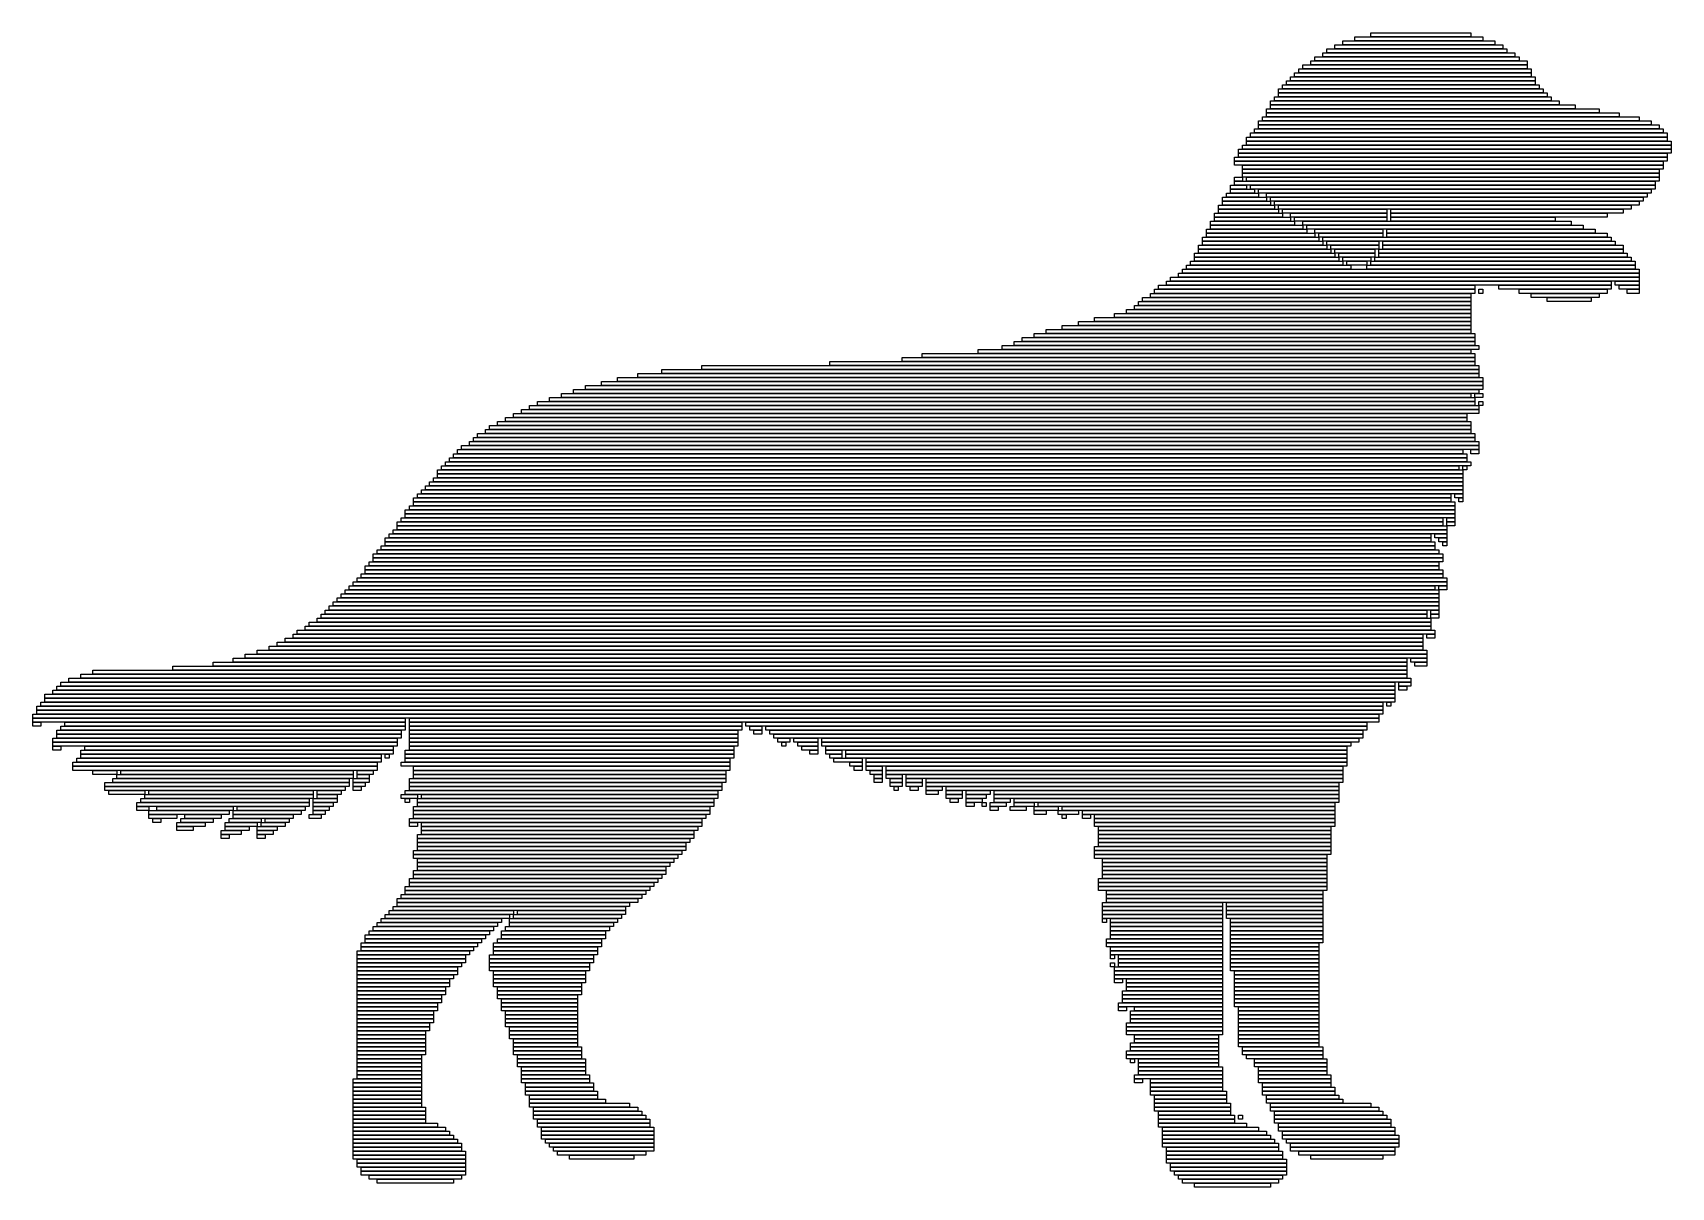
# Model space of a CAD drawing. Extents: x 307 to 716, y 368 to 656.
import ezdxf

# ---------------------------------------------------------------- set-up
doc = ezdxf.new("R2010")
doc.units = 0

msp = doc.modelspace()

# ---------------------------------------------------------------- linework, layer by layer
for p, q in [((637, 655), (669, 655)), ((637, 654), (637, 655)), ((641, 656), (666, 656)), ((641, 655), (641, 656)), ((666, 655), (641, 655)), ((666, 656), (666, 655)), ((669, 655), (669, 654)), ((629, 651), (677, 651)), ((629, 650), (629, 651)), ((630, 652), (675, 652)), ((630, 651), (630, 652)), ((675, 651), (630, 651)), ((632, 653), (674, 653)), ((632, 652), (632, 653)), ((674, 652), (632, 652)), ((634, 654), (672, 654)), ((634, 653), (634, 654)), ((672, 653), (634, 653)), ((669, 654), (637, 654)), ((672, 654), (672, 653)), ((674, 653), (674, 652)), ((675, 652), (675, 651)), ((677, 651), (677, 650)), ((623, 647), (681, 647)), ((623, 646), (623, 647)), ((624, 648), (680, 648)), ((624, 647), (624, 648)), ((680, 647), (624, 647)), ((626, 649), (680, 649)), ((626, 648), (626, 649)), ((680, 648), (626, 648)), ((627, 650), (678, 650)), ((627, 649), (627, 650)), ((678, 649), (627, 649)), ((677, 650), (629, 650)), ((678, 650), (678, 649)), ((680, 649), (680, 648)), ((680, 648), (680, 647)), ((681, 647), (681, 646)), ((619, 643), (683, 643)), ((619, 642), (619, 643)), ((620, 644), (682, 644)), ((620, 643), (620, 644)), ((682, 643), (620, 643)), ((621, 645), (682, 645)), ((621, 644), (621, 645)), ((682, 644), (621, 644)), ((622, 646), (681, 646)), ((622, 645), (622, 646)), ((681, 645), (622, 645)), ((681, 646), (623, 646)), ((681, 646), (681, 645)), ((682, 645), (682, 644)), ((682, 644), (682, 643)), ((683, 643), (683, 642)), ((616, 639), (688, 639)), ((616, 638), (616, 639)), ((617, 640), (686, 640)), ((617, 639), (617, 640)), ((686, 639), (617, 639)), ((618, 642), (684, 642)), ((618, 641), (618, 642)), ((684, 641), (618, 641)), ((618, 641), (685, 641)), ((618, 640), (618, 641)), ((685, 640), (618, 640)), ((683, 642), (619, 642)), ((684, 642), (684, 641)), ((685, 641), (685, 640)), ((686, 640), (686, 639)), ((688, 639), (688, 638)), ((613, 634), (711, 634)), ((613, 633), (613, 634)), ((614, 635), (708, 635)), ((614, 634), (614, 635)), ((708, 634), (614, 634)), ((615, 637), (698, 637)), ((615, 636), (615, 637)), ((698, 636), (615, 636)), ((615, 636), (703, 636)), ((615, 635), (615, 636)), ((703, 635), (615, 635)), ((688, 638), (616, 638)), ((616, 638), (692, 638)), ((616, 637), (616, 638)), ((692, 637), (616, 637)), ((692, 638), (692, 637)), ((698, 637), (698, 636)), ((703, 636), (703, 635)), ((708, 635), (708, 634)), ((711, 634), (711, 633)), ((610, 630), (715, 630)), ((610, 629), (610, 630)), ((611, 631), (715, 631)), ((611, 630), (611, 631)), ((715, 630), (611, 630)), ((612, 632), (714, 632)), ((612, 631), (612, 632)), ((714, 631), (612, 631)), ((711, 633), (613, 633)), ((613, 633), (713, 633)), ((613, 632), (613, 633)), ((713, 632), (613, 632)), ((713, 633), (713, 632)), ((714, 632), (714, 631)), ((715, 631), (715, 630)), ((715, 630), (715, 629)), ((608, 627), (716, 627)), ((608, 626), (608, 627)), ((716, 626), (608, 626)), ((608, 626), (715, 626)), ((608, 625), (608, 626)), ((609, 628), (716, 628)), ((609, 627), (609, 628)), ((716, 627), (609, 627)), ((715, 629), (610, 629)), ((610, 629), (716, 629)), ((610, 628), (610, 629)), ((716, 628), (610, 628)), ((715, 626), (715, 625)), ((716, 629), (716, 628)), ((716, 628), (716, 627)), ((716, 627), (716, 626)), ((607, 625), (715, 625)), ((607, 624), (607, 625)), ((715, 624), (607, 624)), ((607, 624), (714, 624)), ((607, 623), (607, 624)), ((714, 623), (607, 623)), ((715, 625), (608, 625)), ((609, 623), (714, 623)), ((609, 622), (609, 623)), ((714, 622), (609, 622)), ((609, 622), (713, 622)), ((609, 621), (609, 622)), ((713, 622), (713, 621)), ((714, 624), (714, 623)), ((714, 623), (714, 622)), ((715, 625), (715, 624)), ((606, 618), (610, 618)), ((606, 617), (606, 618)), ((607, 620), (609, 620)), ((607, 619), (607, 620)), ((609, 619), (607, 619)), ((607, 619), (712, 619)), ((607, 618), (607, 619)), ((712, 618), (607, 618)), ((713, 621), (609, 621)), ((609, 621), (713, 621)), ((609, 620), (609, 621)), ((713, 620), (609, 620)), ((609, 620), (609, 619)), ((610, 620), (713, 620)), ((610, 619), (610, 620)), ((713, 619), (610, 619)), ((610, 618), (610, 617)), ((611, 618), (712, 618)), ((611, 617), (611, 618)), ((712, 619), (712, 618)), ((712, 618), (712, 617)), ((713, 621), (713, 620)), ((713, 620), (713, 619)), ((604, 615), (615, 615)), ((604, 614), (604, 615)), ((615, 614), (604, 614)), ((604, 614), (616, 614)), ((604, 613), (604, 614)), ((605, 616), (613, 616)), ((605, 615), (605, 616)), ((613, 615), (605, 615)), ((610, 617), (606, 617)), ((606, 617), (612, 617)), ((606, 616), (606, 617)), ((612, 616), (606, 616)), ((712, 617), (611, 617)), ((612, 617), (612, 616)), ((613, 617), (711, 617)), ((613, 616), (613, 617)), ((711, 616), (613, 616)), ((613, 616), (613, 615)), ((615, 616), (710, 616)), ((615, 615), (615, 616)), ((710, 615), (615, 615)), ((615, 615), (615, 614)), ((616, 615), (709, 615)), ((616, 614), (616, 615)), ((709, 614), (616, 614)), ((616, 614), (616, 613)), ((617, 614), (708, 614)), ((617, 613), (617, 614)), ((708, 614), (708, 613)), ((709, 615), (709, 614)), ((710, 616), (710, 615)), ((711, 617), (711, 616)), ((602, 611), (619, 611)), ((602, 610), (602, 611)), ((619, 610), (602, 610)), ((602, 610), (621, 610)), ((602, 609), (602, 610)), ((603, 613), (617, 613)), ((603, 612), (603, 613)), ((617, 612), (603, 612)), ((603, 612), (618, 612)), ((603, 611), (603, 612)), ((618, 611), (603, 611)), ((616, 613), (604, 613)), ((708, 613), (617, 613)), ((617, 613), (617, 612)), ((618, 613), (706, 613)), ((618, 612), (618, 613)), ((706, 612), (618, 612)), ((618, 612), (618, 611)), ((619, 612), (645, 612)), ((619, 611), (619, 612)), ((645, 611), (619, 611)), ((619, 611), (619, 610)), ((621, 611), (645, 611)), ((621, 610), (621, 611)), ((645, 610), (621, 610)), ((621, 610), (621, 609)), ((622, 610), (645, 610)), ((622, 609), (622, 610)), ((645, 612), (645, 611)), ((645, 611), (645, 610)), ((645, 610), (645, 609)), ((646, 612), (704, 612)), ((646, 611), (646, 612)), ((704, 611), (646, 611)), ((646, 611), (700, 611)), ((646, 610), (646, 611)), ((700, 610), (646, 610)), ((646, 610), (687, 610)), ((646, 609), (646, 610)), ((687, 610), (687, 609)), ((700, 611), (700, 610)), ((704, 612), (704, 611)), ((706, 613), (706, 612)), ((600, 607), (625, 607)), ((600, 606), (600, 607)), ((625, 606), (600, 606)), ((600, 606), (627, 606)), ((600, 605), (600, 606)), ((601, 609), (622, 609)), ((601, 608), (601, 609)), ((622, 608), (601, 608)), ((601, 608), (624, 608)), ((601, 607), (601, 608)), ((624, 607), (601, 607)), ((621, 609), (602, 609)), ((645, 609), (622, 609)), ((622, 609), (622, 608)), ((624, 609), (691, 609)), ((624, 608), (624, 609)), ((691, 608), (624, 608)), ((624, 608), (624, 607)), ((625, 608), (694, 608)), ((625, 607), (625, 608)), ((694, 607), (625, 607)), ((625, 607), (625, 606)), ((627, 607), (644, 607)), ((627, 606), (627, 607)), ((644, 606), (627, 606)), ((627, 606), (627, 605)), ((628, 606), (644, 606)), ((628, 605), (628, 606)), ((644, 607), (644, 606)), ((644, 606), (644, 605)), ((645, 607), (697, 607)), ((645, 606), (645, 607)), ((697, 606), (645, 606)), ((645, 606), (700, 606)), ((645, 605), (645, 606)), ((687, 609), (646, 609)), ((691, 609), (691, 608)), ((694, 608), (694, 607)), ((697, 607), (697, 606)), ((700, 606), (700, 605)), ((598, 603), (630, 603)), ((598, 602), (598, 603)), ((630, 602), (598, 602)), ((598, 602), (631, 602)), ((598, 601), (598, 602)), ((599, 605), (628, 605)), ((599, 604), (599, 605)), ((628, 604), (599, 604)), ((599, 604), (629, 604)), ((599, 603), (599, 604)), ((629, 603), (599, 603)), ((627, 605), (600, 605)), ((644, 605), (628, 605)), ((628, 605), (628, 604)), ((629, 605), (701, 605)), ((629, 604), (629, 605)), ((701, 604), (629, 604)), ((629, 604), (629, 603)), ((630, 604), (643, 604)), ((630, 603), (630, 604)), ((643, 603), (630, 603)), ((630, 603), (630, 602)), ((631, 603), (643, 603)), ((631, 602), (631, 603)), ((643, 602), (631, 602)), ((631, 602), (631, 601)), ((632, 602), (642, 602)), ((632, 601), (632, 602)), ((642, 602), (642, 601)), ((643, 604), (643, 603)), ((643, 603), (643, 602)), ((643, 602), (704, 602)), ((643, 601), (643, 602)), ((644, 604), (702, 604)), ((644, 603), (644, 604)), ((702, 603), (644, 603)), ((644, 603), (704, 603)), ((644, 602), (644, 603)), ((704, 602), (644, 602)), ((700, 605), (645, 605)), ((701, 605), (701, 604)), ((702, 604), (702, 603)), ((704, 603), (704, 602)), ((704, 602), (704, 601)), ((595, 598), (636, 598)), ((595, 597), (595, 598)), ((596, 599), (634, 599)), ((596, 598), (596, 599)), ((634, 598), (596, 598)), ((597, 601), (632, 601)), ((597, 600), (597, 601)), ((632, 600), (597, 600)), ((597, 600), (633, 600)), ((597, 599), (597, 600)), ((633, 599), (597, 599)), ((631, 601), (598, 601)), ((642, 601), (632, 601)), ((632, 601), (632, 600)), ((633, 601), (642, 601)), ((633, 600), (633, 601)), ((642, 600), (633, 600)), ((633, 600), (633, 599)), ((634, 600), (641, 600)), ((634, 599), (634, 600)), ((641, 599), (634, 599)), ((634, 599), (634, 598)), ((635, 599), (640, 599)), ((635, 598), (635, 599)), ((640, 598), (635, 598)), ((636, 598), (636, 597)), ((640, 599), (640, 598)), ((640, 598), (707, 598)), ((640, 597), (640, 598)), ((641, 600), (641, 599)), ((641, 599), (707, 599)), ((641, 598), (641, 599)), ((707, 598), (641, 598)), ((642, 601), (642, 600)), ((642, 600), (706, 600)), ((642, 599), (642, 600)), ((706, 599), (642, 599)), ((704, 601), (643, 601)), ((643, 601), (705, 601)), ((643, 600), (643, 601)), ((705, 600), (643, 600)), ((705, 601), (705, 600)), ((706, 600), (706, 599)), ((707, 599), (707, 598)), ((707, 598), (707, 597)), ((590, 594), (701, 594)), ((590, 593), (590, 594)), ((591, 595), (708, 595)), ((591, 594), (591, 595)), ((708, 594), (591, 594)), ((593, 596), (708, 596)), ((593, 595), (593, 596)), ((708, 595), (593, 595)), ((594, 597), (708, 597)), ((594, 596), (594, 597)), ((708, 596), (594, 596)), ((636, 597), (595, 597)), ((707, 597), (640, 597)), ((701, 594), (701, 593)), ((702, 594), (708, 594)), ((702, 593), (702, 594)), ((708, 597), (708, 596)), ((708, 596), (708, 595)), ((708, 595), (708, 594)), ((708, 594), (708, 593)), ((583, 589), (666, 589)), ((583, 588), (583, 589)), ((584, 590), (666, 590)), ((584, 589), (584, 590)), ((666, 589), (584, 589)), ((586, 591), (666, 591)), ((586, 590), (586, 591)), ((666, 590), (586, 590)), ((587, 592), (667, 592)), ((587, 591), (587, 592)), ((667, 591), (587, 591)), ((588, 593), (667, 593)), ((588, 592), (588, 593)), ((667, 592), (588, 592)), ((701, 593), (590, 593)), ((666, 591), (666, 590)), ((666, 590), (666, 589)), ((666, 589), (666, 588)), ((667, 593), (667, 592)), ((667, 592), (667, 591)), ((668, 592), (669, 592)), ((668, 591), (668, 592)), ((669, 591), (668, 591)), ((669, 592), (669, 591)), ((673, 593), (701, 593)), ((673, 592), (673, 593)), ((701, 592), (673, 592)), ((678, 592), (700, 592)), ((678, 591), (678, 592)), ((700, 591), (678, 591)), ((681, 591), (698, 591)), ((681, 590), (681, 591)), ((698, 590), (681, 590)), ((685, 590), (696, 590)), ((685, 589), (685, 590)), ((696, 589), (685, 589)), ((696, 590), (696, 589)), ((698, 591), (698, 590)), ((700, 592), (700, 591)), ((701, 593), (701, 592)), ((708, 593), (702, 593)), ((703, 593), (708, 593)), ((703, 592), (703, 593)), ((708, 592), (703, 592)), ((705, 592), (708, 592)), ((705, 591), (705, 592)), ((708, 591), (705, 591)), ((708, 593), (708, 592)), ((708, 592), (708, 591)), ((572, 585), (666, 585)), ((572, 584), (572, 585)), ((577, 586), (666, 586)), ((577, 585), (577, 586)), ((666, 585), (577, 585)), ((580, 587), (666, 587)), ((580, 586), (580, 587)), ((666, 586), (580, 586)), ((582, 588), (666, 588)), ((582, 587), (582, 588)), ((666, 587), (582, 587)), ((666, 588), (583, 588)), ((666, 588), (666, 587)), ((666, 587), (666, 586)), ((666, 586), (666, 585)), ((666, 585), (666, 584)), ((557, 581), (667, 581)), ((557, 580), (557, 581)), ((560, 582), (666, 582)), ((560, 581), (560, 582)), ((666, 581), (560, 581)), ((564, 583), (666, 583)), ((564, 582), (564, 583)), ((666, 582), (564, 582)), ((568, 584), (666, 584)), ((568, 583), (568, 584)), ((666, 583), (568, 583)), ((666, 584), (572, 584)), ((666, 584), (666, 583)), ((666, 583), (666, 582)), ((666, 582), (666, 581)), ((667, 581), (667, 580)), ((543, 577), (666, 577)), ((543, 576), (543, 577)), ((549, 578), (668, 578)), ((549, 577), (549, 578)), ((668, 577), (549, 577)), ((552, 579), (667, 579)), ((552, 578), (552, 579)), ((667, 578), (552, 578)), ((554, 580), (667, 580)), ((554, 579), (554, 580)), ((667, 579), (554, 579)), ((667, 580), (557, 580)), ((666, 577), (666, 576)), ((667, 580), (667, 579)), ((667, 579), (667, 578)), ((668, 578), (668, 577)), ((474, 573), (668, 573)), ((474, 572), (474, 573)), ((506, 574), (667, 574)), ((506, 573), (506, 574)), ((667, 573), (506, 573)), ((524, 575), (667, 575)), ((524, 574), (524, 575)), ((667, 574), (524, 574)), ((529, 576), (667, 576)), ((529, 575), (529, 576)), ((667, 575), (529, 575)), ((666, 576), (543, 576)), ((667, 576), (667, 575)), ((667, 575), (667, 574)), ((667, 574), (667, 573)), ((668, 573), (668, 572)), ((449, 569), (669, 569)), ((449, 568), (449, 569)), ((453, 570), (669, 570)), ((453, 569), (453, 570)), ((669, 569), (453, 569)), ((458, 571), (668, 571)), ((458, 570), (458, 571)), ((668, 570), (458, 570)), ((464, 572), (668, 572)), ((464, 571), (464, 572)), ((668, 571), (464, 571)), ((668, 572), (474, 572)), ((668, 572), (668, 571)), ((668, 571), (668, 570)), ((669, 570), (669, 569)), ((669, 569), (669, 568)), ((436, 565), (667, 565)), ((436, 564), (436, 565)), ((439, 566), (666, 566)), ((439, 565), (439, 566)), ((666, 565), (439, 565)), ((442, 567), (668, 567)), ((442, 566), (442, 567)), ((668, 566), (442, 566)), ((445, 568), (669, 568)), ((445, 567), (445, 568)), ((669, 567), (445, 567)), ((669, 568), (449, 568)), ((666, 566), (666, 565)), ((667, 566), (669, 566)), ((667, 565), (667, 566)), ((669, 565), (667, 565)), ((667, 565), (667, 564)), ((668, 567), (668, 566)), ((669, 568), (669, 567)), ((669, 566), (669, 565)), ((427, 561), (665, 561)), ((427, 560), (427, 561)), ((429, 562), (668, 562)), ((429, 561), (429, 562)), ((668, 561), (429, 561)), ((431, 563), (668, 563)), ((431, 562), (431, 563)), ((668, 562), (431, 562)), ((433, 564), (667, 564)), ((433, 563), (433, 564)), ((667, 563), (433, 563)), ((667, 564), (436, 564)), ((665, 561), (665, 560)), ((667, 564), (667, 563)), ((668, 564), (669, 564)), ((668, 563), (668, 564)), ((669, 563), (668, 563)), ((668, 563), (668, 562)), ((668, 562), (668, 561)), ((669, 564), (669, 563)), ((420, 557), (666, 557)), ((420, 556), (420, 557)), ((421, 558), (666, 558)), ((421, 557), (421, 558)), ((666, 557), (421, 557)), ((423, 559), (666, 559)), ((423, 558), (423, 559)), ((666, 558), (423, 558)), ((425, 560), (665, 560)), ((425, 559), (425, 560)), ((665, 559), (425, 559)), ((665, 560), (427, 560)), ((665, 560), (665, 559)), ((666, 559), (666, 558)), ((666, 558), (666, 557)), ((666, 557), (666, 556)), ((414, 553), (668, 553)), ((414, 552), (414, 553)), ((416, 554), (668, 554)), ((416, 553), (416, 554)), ((668, 553), (416, 553)), ((417, 555), (667, 555)), ((417, 554), (417, 555)), ((667, 554), (417, 554)), ((418, 556), (667, 556)), ((418, 555), (418, 556)), ((667, 555), (418, 555)), ((666, 556), (420, 556)), ((667, 556), (667, 555)), ((667, 555), (667, 554)), ((668, 554), (668, 553)), ((668, 553), (668, 552)), ((410, 549), (666, 549)), ((410, 548), (410, 549)), ((411, 550), (665, 550)), ((411, 549), (411, 550)), ((665, 549), (411, 549)), ((412, 551), (665, 551)), ((412, 550), (412, 551)), ((665, 550), (412, 550)), ((413, 552), (664, 552)), ((413, 551), (413, 552)), ((664, 551), (413, 551)), ((668, 552), (414, 552)), ((664, 552), (664, 551)), ((665, 551), (665, 550)), ((665, 550), (665, 549)), ((666, 552), (668, 552)), ((666, 551), (666, 552)), ((668, 551), (666, 551)), ((666, 549), (666, 548)), ((668, 552), (668, 551)), ((406, 544), (664, 544)), ((406, 543), (406, 544)), ((407, 545), (664, 545)), ((407, 544), (407, 545)), ((664, 544), (407, 544)), ((408, 547), (664, 547)), ((408, 546), (408, 547)), ((664, 546), (408, 546)), ((408, 546), (664, 546)), ((408, 545), (408, 546)), ((664, 545), (408, 545)), ((409, 548), (663, 548)), ((409, 547), (409, 548)), ((663, 547), (409, 547)), ((666, 548), (410, 548)), ((663, 548), (663, 547)), ((664, 548), (665, 548)), ((664, 547), (664, 548)), ((665, 547), (664, 547)), ((664, 547), (664, 546)), ((664, 546), (664, 545)), ((664, 545), (664, 544)), ((664, 544), (664, 543)), ((665, 548), (665, 547)), ((402, 540), (661, 540)), ((402, 539), (402, 540)), ((403, 541), (661, 541)), ((403, 540), (403, 541)), ((661, 540), (403, 540)), ((404, 542), (664, 542)), ((404, 541), (404, 542)), ((664, 541), (404, 541)), ((405, 543), (664, 543)), ((405, 542), (405, 543)), ((664, 542), (405, 542)), ((664, 543), (406, 543)), ((661, 541), (661, 540)), ((661, 540), (661, 539)), ((662, 541), (664, 541)), ((662, 540), (662, 541)), ((664, 540), (662, 540)), ((663, 540), (664, 540)), ((663, 539), (663, 540)), ((664, 543), (664, 542)), ((664, 542), (664, 541)), ((664, 541), (664, 540)), ((664, 540), (664, 539)), ((400, 537), (662, 537)), ((400, 536), (400, 537)), ((662, 536), (400, 536)), ((400, 536), (662, 536)), ((400, 535), (400, 536)), ((401, 538), (662, 538)), ((401, 537), (401, 538)), ((662, 537), (401, 537)), ((661, 539), (402, 539)), ((402, 539), (662, 539)), ((402, 538), (402, 539)), ((662, 538), (402, 538)), ((662, 539), (662, 538)), ((662, 538), (662, 537)), ((662, 537), (662, 536)), ((662, 536), (662, 535)), ((664, 539), (663, 539)), ((397, 532), (660, 532)), ((397, 531), (397, 532)), ((398, 534), (659, 534)), ((398, 533), (398, 534)), ((659, 533), (398, 533)), ((398, 533), (660, 533)), ((398, 532), (398, 533)), ((660, 532), (398, 532)), ((399, 535), (659, 535)), ((399, 534), (399, 535)), ((659, 534), (399, 534)), ((662, 535), (400, 535)), ((659, 535), (659, 534)), ((659, 534), (659, 533)), ((660, 535), (662, 535)), ((660, 534), (660, 535)), ((662, 534), (660, 534)), ((660, 534), (662, 534)), ((660, 533), (660, 534)), ((662, 533), (660, 533)), ((660, 533), (660, 532)), ((660, 532), (660, 531)), ((662, 535), (662, 534)), ((662, 534), (662, 533)), ((394, 528), (657, 528)), ((394, 527), (394, 528)), ((395, 530), (656, 530)), ((395, 529), (395, 530)), ((656, 529), (395, 529)), ((395, 529), (657, 529)), ((395, 528), (395, 529)), ((657, 528), (395, 528)), ((396, 531), (656, 531)), ((396, 530), (396, 531)), ((656, 530), (396, 530)), ((660, 531), (397, 531)), ((656, 531), (656, 530)), ((656, 530), (656, 529)), ((657, 531), (660, 531)), ((657, 530), (657, 531)), ((660, 530), (657, 530)), ((657, 529), (657, 528)), ((657, 528), (657, 527)), ((658, 530), (660, 530)), ((658, 529), (658, 530)), ((660, 529), (658, 529)), ((659, 529), (660, 529)), ((659, 528), (659, 529)), ((660, 528), (659, 528)), ((660, 531), (660, 530)), ((660, 530), (660, 529)), ((660, 529), (660, 528)), ((391, 524), (658, 524)), ((391, 523), (391, 524)), ((392, 526), (659, 526)), ((392, 525), (392, 526)), ((659, 525), (392, 525)), ((392, 525), (659, 525)), ((392, 524), (392, 525)), ((659, 524), (392, 524)), ((393, 527), (658, 527)), ((393, 526), (393, 527)), ((658, 526), (393, 526)), ((657, 527), (394, 527)), ((658, 527), (658, 526)), ((658, 524), (658, 523)), ((659, 526), (659, 525)), ((659, 525), (659, 524)), ((388, 520), (660, 520)), ((388, 519), (388, 520)), ((389, 521), (659, 521)), ((389, 520), (389, 521)), ((659, 520), (389, 520)), ((390, 523), (658, 523)), ((390, 522), (390, 523)), ((658, 522), (390, 522)), ((390, 522), (659, 522)), ((390, 521), (390, 522)), ((659, 521), (390, 521)), ((658, 523), (391, 523)), ((658, 523), (658, 522)), ((659, 522), (659, 521)), ((659, 521), (659, 520)), ((660, 520), (660, 519)), ((384, 516), (658, 516)), ((384, 515), (384, 516)), ((385, 517), (658, 517)), ((385, 516), (385, 517)), ((658, 516), (385, 516)), ((386, 518), (657, 518)), ((386, 517), (386, 518)), ((657, 517), (386, 517)), ((387, 519), (660, 519)), ((387, 518), (387, 519)), ((660, 518), (387, 518)), ((660, 519), (388, 519)), ((657, 518), (657, 517)), ((658, 518), (660, 518)), ((658, 517), (658, 518)), ((660, 517), (658, 517)), ((658, 517), (658, 516)), ((658, 516), (658, 515)), ((660, 519), (660, 518)), ((660, 518), (660, 517)), ((380, 512), (655, 512)), ((380, 511), (380, 512)), ((381, 513), (658, 513)), ((381, 512), (381, 513)), ((658, 512), (381, 512)), ((382, 514), (658, 514)), ((382, 513), (382, 514)), ((658, 513), (382, 513)), ((383, 515), (658, 515)), ((383, 514), (383, 515)), ((658, 514), (383, 514)), ((658, 515), (384, 515)), ((655, 512), (655, 511)), ((656, 512), (658, 512)), ((656, 511), (656, 512)), ((658, 515), (658, 514)), ((658, 514), (658, 513)), ((658, 513), (658, 512)), ((658, 512), (658, 511)), ((375, 508), (656, 508)), ((375, 507), (375, 508)), ((376, 509), (656, 509)), ((376, 508), (376, 509)), ((656, 508), (376, 508)), ((378, 510), (656, 510)), ((378, 509), (378, 510)), ((656, 509), (378, 509)), ((379, 511), (655, 511)), ((379, 510), (379, 511)), ((655, 510), (379, 510)), ((655, 511), (380, 511)), ((655, 511), (655, 510)), ((658, 511), (656, 511)), ((656, 511), (658, 511)), ((656, 510), (656, 511)), ((658, 510), (656, 510)), ((656, 510), (656, 509)), ((656, 509), (656, 508)), ((656, 508), (656, 507)), ((658, 511), (658, 510)), ((368, 504), (654, 504)), ((368, 503), (368, 504)), ((370, 505), (654, 505)), ((370, 504), (370, 505)), ((654, 504), (370, 504)), ((372, 506), (654, 506)), ((372, 505), (372, 506)), ((654, 505), (372, 505)), ((373, 507), (657, 507)), ((373, 506), (373, 507)), ((657, 506), (373, 506)), ((656, 507), (375, 507)), ((654, 506), (654, 505)), ((654, 505), (654, 504)), ((654, 504), (654, 503)), ((655, 506), (657, 506)), ((655, 505), (655, 506)), ((657, 505), (655, 505)), ((657, 507), (657, 506)), ((657, 506), (657, 505)), ((352, 499), (650, 499)), ((352, 498), (352, 499)), ((357, 500), (650, 500)), ((357, 499), (357, 500)), ((650, 499), (357, 499)), ((360, 501), (655, 501)), ((360, 500), (360, 501)), ((655, 500), (360, 500)), ((363, 502), (655, 502)), ((363, 501), (363, 502)), ((655, 501), (363, 501)), ((366, 503), (654, 503)), ((366, 502), (366, 503)), ((654, 502), (366, 502)), ((654, 503), (368, 503)), ((650, 500), (650, 499)), ((650, 499), (650, 498)), ((651, 500), (655, 500)), ((651, 499), (651, 500)), ((655, 499), (651, 499)), ((652, 499), (655, 499)), ((652, 498), (652, 499)), ((654, 503), (654, 502)), ((655, 502), (655, 501)), ((655, 501), (655, 500)), ((655, 500), (655, 499)), ((655, 499), (655, 498)), ((316, 495), (651, 495)), ((316, 494), (316, 495)), ((319, 496), (650, 496)), ((319, 495), (319, 496)), ((650, 495), (319, 495)), ((322, 497), (650, 497)), ((322, 496), (322, 497)), ((650, 496), (322, 496)), ((342, 498), (650, 498)), ((342, 497), (342, 498)), ((650, 497), (342, 497)), ((650, 498), (352, 498)), ((650, 498), (650, 497)), ((650, 497), (650, 496)), ((650, 496), (650, 495)), ((651, 495), (651, 494)), ((655, 498), (652, 498)), ((310, 491), (647, 491)), ((310, 490), (310, 491)), ((312, 492), (647, 492)), ((312, 491), (312, 492)), ((647, 491), (312, 491)), ((313, 493), (647, 493)), ((313, 492), (313, 493)), ((647, 492), (313, 492)), ((314, 494), (647, 494)), ((314, 493), (314, 494)), ((647, 493), (314, 493)), ((651, 494), (316, 494)), ((647, 494), (647, 493)), ((647, 493), (647, 492)), ((647, 492), (647, 491)), ((647, 491), (647, 490)), ((648, 494), (651, 494)), ((648, 493), (648, 494)), ((651, 493), (648, 493)), ((648, 493), (650, 493)), ((648, 492), (648, 493)), ((650, 492), (648, 492)), ((650, 493), (650, 492)), ((651, 494), (651, 493)), ((308, 488), (644, 488)), ((308, 487), (308, 488)), ((644, 487), (308, 487)), ((308, 487), (644, 487)), ((308, 486), (308, 487)), ((309, 489), (644, 489)), ((309, 488), (309, 489)), ((644, 488), (309, 488)), ((647, 490), (310, 490)), ((310, 490), (647, 490)), ((310, 489), (310, 490)), ((647, 489), (310, 489)), ((644, 489), (644, 488)), ((644, 488), (644, 487)), ((644, 487), (644, 486)), ((645, 489), (646, 489)), ((645, 488), (645, 489)), ((646, 488), (645, 488)), ((646, 489), (646, 488)), ((647, 490), (647, 489)), ((307, 486), (643, 486)), ((307, 485), (307, 486)), ((643, 485), (307, 485)), ((307, 485), (400, 485)), ((307, 484), (307, 485)), ((400, 484), (307, 484)), ((307, 484), (309, 484)), ((307, 483), (307, 484)), ((309, 483), (307, 483)), ((644, 486), (308, 486)), ((309, 484), (309, 483)), ((314, 483), (400, 483)), ((314, 482), (314, 483)), ((315, 484), (400, 484)), ((315, 483), (315, 484)), ((400, 483), (315, 483)), ((400, 485), (400, 484)), ((400, 484), (400, 483)), ((400, 483), (400, 482)), ((401, 485), (643, 485)), ((401, 484), (401, 485)), ((643, 484), (401, 484)), ((401, 484), (484, 484)), ((401, 483), (401, 484)), ((484, 483), (401, 483)), ((401, 483), (484, 483)), ((401, 482), (401, 483)), ((484, 484), (484, 483)), ((484, 483), (484, 482)), ((485, 484), (640, 484)), ((485, 483), (485, 484)), ((640, 483), (485, 483)), ((486, 483), (489, 483)), ((486, 482), (486, 483)), ((489, 483), (489, 482)), ((490, 483), (640, 483)), ((490, 482), (490, 483)), ((640, 484), (640, 483)), ((640, 483), (640, 482)), ((643, 486), (643, 485)), ((643, 485), (643, 484)), ((312, 480), (398, 480)), ((312, 479), (312, 480)), ((398, 479), (312, 479)), ((312, 479), (398, 479)), ((312, 478), (312, 479)), ((313, 482), (399, 482)), ((313, 481), (313, 482)), ((399, 481), (313, 481)), ((313, 481), (399, 481)), ((313, 480), (313, 481)), ((399, 480), (313, 480)), ((400, 482), (314, 482)), ((398, 480), (398, 479)), ((398, 479), (398, 478)), ((399, 482), (399, 481)), ((399, 481), (399, 480)), ((484, 482), (401, 482)), ((401, 482), (483, 482)), ((401, 481), (401, 482)), ((483, 481), (401, 481)), ((401, 481), (483, 481)), ((401, 480), (401, 481)), ((483, 480), (401, 480)), ((401, 480), (483, 480)), ((401, 479), (401, 480)), ((483, 479), (401, 479)), ((401, 479), (483, 479)), ((401, 478), (401, 479)), ((483, 482), (483, 481)), ((483, 481), (483, 480)), ((483, 480), (483, 479)), ((483, 479), (483, 478)), ((489, 482), (486, 482)), ((487, 482), (489, 482)), ((487, 481), (487, 482)), ((489, 481), (487, 481)), ((489, 482), (489, 481)), ((640, 482), (490, 482)), ((491, 482), (639, 482)), ((491, 481), (491, 482)), ((639, 481), (491, 481)), ((492, 481), (639, 481)), ((492, 480), (492, 481)), ((639, 480), (492, 480)), ((493, 480), (496, 480)), ((493, 479), (493, 480)), ((496, 479), (493, 479)), ((494, 479), (495, 479)), ((494, 478), (494, 479)), ((495, 479), (495, 478)), ((496, 480), (496, 479)), ((497, 480), (503, 480)), ((497, 479), (497, 480)), ((503, 479), (497, 479)), ((498, 479), (503, 479)), ((498, 478), (498, 479)), ((503, 480), (503, 479)), ((503, 479), (503, 478)), ((504, 480), (638, 480)), ((504, 479), (504, 480)), ((638, 479), (504, 479)), ((504, 479), (636, 479)), ((504, 478), (504, 479)), ((636, 479), (636, 478)), ((638, 480), (638, 479)), ((639, 482), (639, 481)), ((639, 481), (639, 480)), ((398, 478), (312, 478)), ((312, 478), (314, 478)), ((312, 477), (312, 478)), ((314, 477), (312, 477)), ((314, 478), (314, 477)), ((318, 475), (394, 475)), ((318, 474), (318, 475)), ((319, 477), (397, 477)), ((319, 476), (319, 477)), ((397, 476), (319, 476)), ((319, 476), (394, 476)), ((319, 475), (319, 476)), ((394, 475), (319, 475)), ((320, 478), (397, 478)), ((320, 477), (320, 478)), ((397, 477), (320, 477)), ((394, 476), (394, 475)), ((394, 475), (394, 474)), ((395, 476), (396, 476)), ((395, 475), (395, 476)), ((396, 475), (395, 475)), ((396, 476), (396, 475)), ((397, 478), (397, 477)), ((397, 477), (397, 476)), ((400, 477), (482, 477)), ((400, 476), (400, 477)), ((482, 476), (400, 476)), ((400, 476), (482, 476)), ((400, 475), (400, 476)), ((482, 475), (400, 475)), ((400, 475), (481, 475)), ((400, 474), (400, 475)), ((483, 478), (401, 478)), ((401, 478), (482, 478)), ((401, 477), (401, 478)), ((482, 477), (401, 477)), ((481, 475), (481, 474)), ((482, 478), (482, 477)), ((482, 477), (482, 476)), ((482, 476), (482, 475)), ((495, 478), (494, 478)), ((503, 478), (498, 478)), ((499, 478), (503, 478)), ((499, 477), (499, 478)), ((503, 477), (499, 477)), ((501, 477), (503, 477)), ((501, 476), (501, 477)), ((503, 476), (501, 476)), ((503, 478), (503, 477)), ((503, 477), (503, 476)), ((636, 478), (504, 478)), ((505, 478), (635, 478)), ((505, 477), (505, 478)), ((635, 477), (505, 477)), ((505, 477), (509, 477)), ((505, 476), (505, 477)), ((509, 476), (505, 476)), ((506, 476), (509, 476)), ((506, 475), (506, 476)), ((509, 475), (506, 475)), ((507, 475), (514, 475)), ((507, 474), (507, 475)), ((509, 477), (509, 476)), ((509, 476), (509, 475)), ((510, 477), (635, 477)), ((510, 476), (510, 477)), ((635, 476), (510, 476)), ((510, 476), (635, 476)), ((510, 475), (510, 476)), ((635, 475), (510, 475)), ((514, 475), (514, 474)), ((515, 475), (635, 475)), ((515, 474), (515, 475)), ((635, 478), (635, 477)), ((635, 477), (635, 476)), ((635, 476), (635, 475)), ((635, 475), (635, 474)), ((317, 474), (393, 474)), ((317, 473), (317, 474)), ((393, 473), (317, 473)), ((317, 473), (393, 473)), ((317, 472), (317, 473)), ((393, 472), (317, 472)), ((394, 474), (318, 474)), ((322, 472), (328, 472)), ((322, 471), (322, 472)), ((328, 471), (322, 471)), ((328, 472), (328, 471)), ((328, 471), (387, 471)), ((328, 470), (328, 471)), ((329, 472), (387, 472)), ((329, 471), (329, 472)), ((387, 471), (329, 471)), ((387, 472), (387, 471)), ((387, 471), (387, 470)), ((388, 472), (392, 472)), ((388, 471), (388, 472)), ((392, 471), (388, 471)), ((388, 471), (391, 471)), ((388, 470), (388, 471)), ((391, 471), (391, 470)), ((392, 472), (392, 471)), ((393, 474), (393, 473)), ((393, 473), (393, 472)), ((399, 474), (481, 474)), ((399, 473), (399, 474)), ((481, 473), (399, 473)), ((481, 474), (400, 474)), ((402, 473), (481, 473)), ((402, 472), (402, 473)), ((481, 472), (402, 472)), ((402, 472), (480, 472)), ((402, 471), (402, 472)), ((480, 471), (402, 471)), ((402, 471), (480, 471)), ((402, 470), (402, 471)), ((480, 472), (480, 471)), ((480, 471), (480, 470)), ((481, 474), (481, 473)), ((481, 473), (481, 472)), ((514, 474), (507, 474)), ((511, 474), (514, 474)), ((511, 473), (511, 474)), ((514, 473), (511, 473)), ((512, 473), (514, 473)), ((512, 472), (512, 473)), ((514, 472), (512, 472)), ((514, 474), (514, 473)), ((514, 473), (514, 472)), ((635, 474), (515, 474)), ((515, 474), (635, 474)), ((515, 473), (515, 474)), ((635, 473), (515, 473)), ((515, 473), (519, 473)), ((515, 472), (515, 473)), ((519, 472), (515, 472)), ((516, 472), (519, 472)), ((516, 471), (516, 472)), ((519, 471), (516, 471)), ((517, 471), (519, 471)), ((517, 470), (517, 471)), ((519, 473), (519, 472)), ((519, 472), (519, 471)), ((519, 471), (519, 470)), ((520, 473), (634, 473)), ((520, 472), (520, 473)), ((634, 472), (520, 472)), ((520, 472), (634, 472)), ((520, 471), (520, 472)), ((634, 471), (520, 471)), ((520, 471), (524, 471)), ((520, 470), (520, 471)), ((524, 471), (524, 470)), ((525, 471), (634, 471)), ((525, 470), (525, 471)), ((634, 473), (634, 472)), ((634, 472), (634, 471)), ((634, 471), (634, 470)), ((635, 474), (635, 473)), ((325, 469), (386, 469)), ((325, 468), (325, 469)), ((386, 468), (325, 468)), ((325, 468), (385, 468)), ((325, 467), (325, 468)), ((385, 467), (325, 467)), ((326, 467), (335, 467)), ((326, 466), (326, 467)), ((327, 470), (386, 470)), ((327, 469), (327, 470)), ((386, 469), (327, 469)), ((387, 470), (328, 470)), ((335, 467), (335, 466)), ((336, 467), (377, 467)), ((336, 466), (336, 467)), ((377, 467), (377, 466)), ((378, 467), (384, 467)), ((378, 466), (378, 467)), ((384, 467), (384, 466)), ((385, 468), (385, 467)), ((386, 470), (386, 469)), ((386, 469), (386, 468)), ((387, 470), (391, 470)), ((387, 469), (387, 470)), ((391, 469), (387, 469)), ((387, 469), (390, 469)), ((387, 468), (387, 469)), ((390, 468), (387, 468)), ((387, 468), (389, 468)), ((387, 467), (387, 468)), ((389, 467), (387, 467)), ((391, 470), (388, 470)), ((389, 468), (389, 467)), ((390, 469), (390, 468)), ((391, 470), (391, 469)), ((400, 467), (478, 467)), ((400, 466), (400, 467)), ((401, 470), (480, 470)), ((401, 469), (401, 470)), ((480, 469), (401, 469)), ((401, 469), (479, 469)), ((401, 468), (401, 469)), ((479, 468), (401, 468)), ((401, 468), (479, 468)), ((401, 467), (401, 468)), ((479, 467), (401, 467)), ((480, 470), (402, 470)), ((478, 467), (478, 466)), ((479, 469), (479, 468)), ((479, 468), (479, 467)), ((480, 470), (480, 469)), ((519, 470), (517, 470)), ((517, 470), (519, 470)), ((517, 469), (517, 470)), ((519, 469), (517, 469)), ((519, 470), (519, 469)), ((524, 470), (520, 470)), ((521, 470), (524, 470)), ((521, 469), (521, 470)), ((524, 469), (521, 469)), ((521, 469), (524, 469)), ((521, 468), (521, 469)), ((524, 468), (521, 468)), ((522, 468), (523, 468)), ((522, 467), (522, 468)), ((523, 467), (522, 467)), ((523, 468), (523, 467)), ((524, 470), (524, 469)), ((524, 469), (524, 468)), ((634, 470), (525, 470)), ((525, 470), (529, 470)), ((525, 469), (525, 470)), ((529, 469), (525, 469)), ((525, 469), (529, 469)), ((525, 468), (525, 469)), ((529, 468), (525, 468)), ((526, 468), (528, 468)), ((526, 467), (526, 468)), ((528, 467), (526, 467)), ((528, 468), (528, 467)), ((529, 470), (529, 469)), ((529, 469), (529, 468)), ((530, 470), (634, 470)), ((530, 469), (530, 470)), ((634, 469), (530, 469)), ((530, 469), (633, 469)), ((530, 468), (530, 469)), ((633, 468), (530, 468)), ((530, 468), (534, 468)), ((530, 467), (530, 468)), ((534, 467), (530, 467)), ((530, 467), (533, 467)), ((530, 466), (530, 467)), ((533, 467), (533, 466)), ((534, 468), (534, 467)), ((535, 468), (633, 468)), ((535, 467), (535, 468)), ((633, 467), (535, 467)), ((535, 467), (539, 467)), ((535, 466), (535, 467)), ((539, 467), (539, 466)), ((540, 467), (546, 467)), ((540, 466), (540, 467)), ((546, 467), (546, 466)), ((547, 467), (633, 467)), ((547, 466), (547, 467)), ((633, 469), (633, 468)), ((633, 468), (633, 467)), ((633, 467), (633, 466)), ((634, 470), (634, 469)), ((335, 466), (326, 466)), ((333, 464), (376, 464)), ((333, 463), (333, 464)), ((376, 463), (333, 463)), ((333, 463), (336, 463)), ((333, 462), (333, 463)), ((334, 465), (376, 465)), ((334, 464), (334, 465)), ((376, 464), (334, 464)), ((335, 466), (377, 466)), ((335, 465), (335, 466)), ((377, 465), (335, 465)), ((377, 466), (336, 466)), ((336, 463), (336, 462)), ((338, 463), (357, 463)), ((338, 462), (338, 463)), ((357, 463), (357, 462)), ((358, 463), (375, 463)), ((358, 462), (358, 463)), ((375, 463), (375, 462)), ((376, 465), (376, 464)), ((376, 464), (376, 463)), ((377, 466), (377, 465)), ((377, 465), (383, 465)), ((377, 464), (377, 465)), ((383, 464), (377, 464)), ((377, 464), (382, 464)), ((377, 463), (377, 464)), ((382, 463), (377, 463)), ((377, 463), (381, 463)), ((377, 462), (377, 463)), ((384, 466), (378, 466)), ((378, 466), (383, 466)), ((378, 465), (378, 466)), ((383, 465), (378, 465)), ((381, 463), (381, 462)), ((382, 464), (382, 463)), ((383, 466), (383, 465)), ((383, 465), (383, 464)), ((399, 466), (403, 466)), ((399, 465), (399, 466)), ((403, 465), (399, 465)), ((478, 466), (400, 466)), ((400, 465), (401, 465)), ((400, 464), (400, 465)), ((401, 464), (400, 464)), ((401, 465), (401, 464)), ((402, 463), (476, 463)), ((402, 462), (402, 463)), ((403, 466), (403, 465)), ((403, 465), (477, 465)), ((403, 464), (403, 465)), ((477, 464), (403, 464)), ((403, 464), (477, 464)), ((403, 463), (403, 464)), ((477, 463), (403, 463)), ((404, 466), (478, 466)), ((404, 465), (404, 466)), ((478, 465), (404, 465)), ((476, 463), (476, 462)), ((477, 465), (477, 464)), ((477, 464), (477, 463)), ((478, 466), (478, 465)), ((533, 466), (530, 466)), ((539, 466), (535, 466)), ((535, 466), (539, 466)), ((535, 465), (535, 466)), ((539, 465), (535, 465)), ((536, 465), (538, 465)), ((536, 464), (536, 465)), ((538, 464), (536, 464)), ((538, 465), (538, 464)), ((539, 466), (539, 465)), ((546, 466), (540, 466)), ((540, 466), (545, 466)), ((540, 465), (540, 466)), ((545, 465), (540, 465)), ((540, 465), (544, 465)), ((540, 464), (540, 465)), ((544, 464), (540, 464)), ((540, 464), (542, 464)), ((540, 463), (540, 464)), ((542, 463), (540, 463)), ((542, 464), (542, 463)), ((544, 465), (544, 464)), ((544, 464), (545, 464)), ((544, 463), (544, 464)), ((545, 463), (544, 463)), ((545, 466), (545, 465)), ((545, 464), (545, 463)), ((546, 464), (550, 464)), ((546, 463), (546, 464)), ((550, 463), (546, 463)), ((546, 463), (548, 463)), ((546, 462), (546, 463)), ((633, 466), (547, 466)), ((547, 466), (633, 466)), ((547, 465), (547, 466)), ((633, 465), (547, 465)), ((547, 465), (551, 465)), ((547, 464), (547, 465)), ((551, 464), (547, 464)), ((548, 463), (548, 462)), ((550, 464), (550, 463)), ((551, 465), (551, 464)), ((551, 463), (555, 463)), ((551, 462), (551, 463)), ((552, 465), (633, 465)), ((552, 464), (552, 465)), ((633, 464), (552, 464)), ((552, 464), (557, 464)), ((552, 463), (552, 464)), ((557, 463), (552, 463)), ((555, 463), (555, 462)), ((557, 464), (557, 463)), ((557, 463), (563, 463)), ((557, 462), (557, 463)), ((558, 464), (632, 464)), ((558, 463), (558, 464)), ((632, 463), (558, 463)), ((563, 463), (563, 462)), ((564, 463), (632, 463)), ((564, 462), (564, 463)), ((632, 464), (632, 463)), ((632, 463), (632, 462)), ((633, 466), (633, 465)), ((633, 465), (633, 464)), ((336, 462), (333, 462)), ((336, 462), (356, 462)), ((336, 461), (336, 462)), ((356, 461), (336, 461)), ((336, 461), (343, 461)), ((336, 460), (336, 461)), ((343, 460), (336, 460)), ((337, 460), (339, 460)), ((337, 459), (337, 460)), ((339, 459), (337, 459)), ((357, 462), (338, 462)), ((339, 460), (339, 459)), ((343, 461), (343, 460)), ((343, 459), (350, 459)), ((343, 458), (343, 459)), ((344, 460), (352, 460)), ((344, 459), (344, 460)), ((352, 459), (344, 459)), ((345, 461), (354, 461)), ((345, 460), (345, 461)), ((354, 460), (345, 460)), ((350, 459), (350, 458)), ((352, 460), (352, 459)), ((354, 461), (354, 460)), ((355, 459), (363, 459)), ((355, 458), (355, 459)), ((356, 462), (356, 461)), ((356, 460), (364, 460)), ((356, 459), (356, 460)), ((364, 459), (356, 459)), ((357, 462), (374, 462)), ((357, 461), (357, 462)), ((374, 461), (357, 461)), ((357, 461), (372, 461)), ((357, 460), (357, 461)), ((372, 460), (357, 460)), ((375, 462), (358, 462)), ((363, 459), (363, 458)), ((364, 460), (364, 459)), ((364, 459), (370, 459)), ((364, 458), (364, 459)), ((365, 460), (371, 460)), ((365, 459), (365, 460)), ((371, 459), (365, 459)), ((370, 459), (370, 458)), ((371, 460), (371, 459)), ((372, 461), (372, 460)), ((374, 462), (374, 461)), ((376, 461), (379, 461)), ((376, 460), (376, 461)), ((379, 460), (376, 460)), ((381, 462), (377, 462)), ((377, 462), (380, 462)), ((377, 461), (377, 462)), ((380, 461), (377, 461)), ((379, 461), (379, 460)), ((380, 462), (380, 461)), ((401, 460), (474, 460)), ((401, 459), (401, 460)), ((474, 459), (401, 459)), ((401, 459), (403, 459)), ((401, 458), (401, 459)), ((476, 462), (402, 462)), ((402, 462), (476, 462)), ((402, 461), (402, 462)), ((476, 461), (402, 461)), ((402, 461), (475, 461)), ((402, 460), (402, 461)), ((475, 460), (402, 460)), ((403, 459), (403, 458)), ((404, 459), (474, 459)), ((404, 458), (404, 459)), ((474, 460), (474, 459)), ((474, 459), (474, 458)), ((475, 461), (475, 460)), ((476, 462), (476, 461)), ((548, 462), (546, 462)), ((555, 462), (551, 462)), ((563, 462), (557, 462)), ((557, 462), (560, 462)), ((557, 461), (557, 462)), ((560, 461), (557, 461)), ((560, 462), (560, 461)), ((563, 462), (568, 462)), ((563, 461), (563, 462)), ((568, 461), (563, 461)), ((632, 462), (564, 462)), ((564, 461), (565, 461)), ((564, 460), (564, 461)), ((565, 460), (564, 460)), ((565, 461), (565, 460)), ((568, 462), (568, 461)), ((569, 462), (632, 462)), ((569, 461), (569, 462)), ((632, 461), (569, 461)), ((569, 461), (571, 461)), ((569, 460), (569, 461)), ((571, 460), (569, 460)), ((571, 461), (571, 460)), ((572, 461), (632, 461)), ((572, 460), (572, 461)), ((632, 460), (572, 460)), ((572, 460), (632, 460)), ((572, 459), (572, 460)), ((632, 459), (572, 459)), ((572, 459), (632, 459)), ((572, 458), (572, 459)), ((632, 462), (632, 461)), ((632, 461), (632, 460)), ((632, 460), (632, 459)), ((632, 459), (632, 458)), ((350, 458), (343, 458)), ((343, 458), (347, 458)), ((343, 457), (343, 458)), ((347, 457), (343, 457)), ((347, 458), (347, 457)), ((354, 457), (359, 457)), ((354, 456), (354, 457)), ((359, 456), (354, 456)), ((354, 456), (356, 456)), ((354, 455), (354, 456)), ((356, 455), (354, 455)), ((363, 458), (355, 458)), ((355, 458), (361, 458)), ((355, 457), (355, 458)), ((361, 457), (355, 457)), ((356, 456), (356, 455)), ((359, 457), (359, 456)), ((361, 458), (361, 457)), ((363, 458), (368, 458)), ((363, 457), (363, 458)), ((368, 457), (363, 457)), ((363, 457), (367, 457)), ((363, 456), (363, 457)), ((367, 456), (363, 456)), ((363, 456), (365, 456)), ((363, 455), (363, 456)), ((365, 455), (363, 455)), ((370, 458), (364, 458)), ((365, 456), (365, 455)), ((367, 457), (367, 456)), ((368, 458), (368, 457)), ((403, 458), (401, 458)), ((403, 456), (472, 456)), ((403, 455), (403, 456)), ((472, 455), (403, 455)), ((403, 455), (471, 455)), ((403, 454), (403, 455)), ((471, 454), (403, 454)), ((403, 454), (470, 454)), ((403, 453), (403, 454)), ((474, 458), (404, 458)), ((404, 458), (473, 458)), ((404, 457), (404, 458)), ((473, 457), (404, 457)), ((404, 457), (472, 457)), ((404, 456), (404, 457)), ((472, 456), (404, 456)), ((470, 454), (470, 453)), ((471, 455), (471, 454)), ((472, 457), (472, 456)), ((472, 456), (472, 455)), ((473, 458), (473, 457)), ((632, 458), (572, 458)), ((573, 458), (631, 458)), ((573, 457), (573, 458)), ((631, 457), (573, 457)), ((573, 457), (631, 457)), ((573, 456), (573, 457)), ((631, 456), (573, 456)), ((573, 456), (631, 456)), ((573, 455), (573, 456)), ((631, 455), (573, 455)), ((573, 455), (631, 455)), ((573, 454), (573, 455)), ((631, 454), (573, 454)), ((573, 454), (631, 454)), ((573, 453), (573, 454)), ((631, 458), (631, 457)), ((631, 457), (631, 456)), ((631, 456), (631, 455)), ((631, 455), (631, 454)), ((631, 454), (631, 453)), ((402, 452), (469, 452)), ((402, 451), (402, 452)), ((469, 451), (402, 451)), ((402, 451), (468, 451)), ((402, 450), (402, 451)), ((468, 450), (402, 450)), ((470, 453), (403, 453)), ((403, 453), (470, 453)), ((403, 452), (403, 453)), ((470, 452), (403, 452)), ((403, 450), (467, 450)), ((403, 449), (403, 450)), ((467, 450), (467, 449)), ((468, 451), (468, 450)), ((469, 452), (469, 451)), ((470, 453), (470, 452)), ((572, 453), (631, 453)), ((572, 452), (572, 453)), ((631, 452), (572, 452)), ((572, 452), (631, 452)), ((572, 451), (572, 452)), ((631, 451), (572, 451)), ((572, 451), (630, 451)), ((572, 450), (572, 451)), ((630, 450), (572, 450)), ((631, 453), (573, 453)), ((574, 450), (630, 450)), ((574, 449), (574, 450)), ((630, 451), (630, 450)), ((630, 450), (630, 449)), ((631, 453), (631, 452)), ((631, 452), (631, 451)), ((402, 447), (465, 447)), ((402, 446), (402, 447)), ((465, 446), (402, 446)), ((402, 446), (464, 446)), ((402, 445), (402, 446)), ((467, 449), (403, 449)), ((403, 449), (466, 449)), ((403, 448), (403, 449)), ((466, 448), (403, 448)), ((403, 448), (465, 448)), ((403, 447), (403, 448)), ((465, 447), (403, 447)), ((464, 446), (464, 445)), ((465, 448), (465, 447)), ((465, 447), (465, 446)), ((466, 449), (466, 448)), ((630, 449), (574, 449)), ((574, 449), (630, 449)), ((574, 448), (574, 449)), ((630, 448), (574, 448)), ((574, 448), (630, 448)), ((574, 447), (574, 448)), ((630, 447), (574, 447)), ((574, 447), (630, 447)), ((574, 446), (574, 447)), ((630, 446), (574, 446)), ((574, 446), (630, 446)), ((574, 445), (574, 446)), ((630, 449), (630, 448)), ((630, 448), (630, 447)), ((630, 447), (630, 446)), ((630, 446), (630, 445)), ((400, 443), (461, 443)), ((400, 442), (400, 443)), ((461, 442), (400, 442)), ((400, 442), (460, 442)), ((400, 441), (400, 442)), ((401, 445), (463, 445)), ((401, 444), (401, 445)), ((463, 444), (401, 444)), ((401, 444), (462, 444)), ((401, 443), (401, 444)), ((462, 443), (401, 443)), ((464, 445), (402, 445)), ((460, 442), (460, 441)), ((461, 443), (461, 442)), ((462, 444), (462, 443)), ((463, 445), (463, 444)), ((573, 445), (630, 445)), ((573, 444), (573, 445)), ((630, 444), (573, 444)), ((573, 444), (630, 444)), ((573, 443), (573, 444)), ((630, 443), (573, 443)), ((573, 443), (630, 443)), ((573, 442), (573, 443)), ((630, 442), (573, 442)), ((630, 445), (574, 445)), ((575, 442), (629, 442)), ((575, 441), (575, 442)), ((629, 442), (629, 441)), ((630, 445), (630, 444)), ((630, 444), (630, 443)), ((630, 443), (630, 442)), ((397, 438), (455, 438)), ((397, 437), (397, 438)), ((398, 440), (458, 440)), ((398, 439), (398, 440)), ((458, 439), (398, 439)), ((398, 439), (456, 439)), ((398, 438), (398, 439)), ((456, 438), (398, 438)), ((399, 441), (459, 441)), ((399, 440), (399, 441)), ((459, 440), (399, 440)), ((460, 441), (400, 441)), ((455, 438), (455, 437)), ((456, 439), (456, 438)), ((458, 440), (458, 439)), ((459, 441), (459, 440)), ((574, 439), (604, 439)), ((574, 438), (574, 439)), ((604, 438), (574, 438)), ((574, 438), (604, 438)), ((574, 437), (574, 438)), ((629, 441), (575, 441)), ((575, 441), (629, 441)), ((575, 440), (575, 441)), ((629, 440), (575, 440)), ((575, 440), (629, 440)), ((575, 439), (575, 440)), ((629, 439), (575, 439)), ((604, 439), (604, 438)), ((604, 438), (604, 437)), ((605, 439), (629, 439)), ((605, 438), (605, 439)), ((629, 438), (605, 438)), ((605, 438), (629, 438)), ((605, 437), (605, 438)), ((629, 441), (629, 440)), ((629, 440), (629, 439)), ((629, 439), (629, 438)), ((629, 438), (629, 437)), ((393, 434), (423, 434)), ((393, 433), (393, 434)), ((394, 435), (424, 435)), ((394, 434), (394, 435)), ((424, 434), (394, 434)), ((395, 436), (426, 436)), ((395, 435), (395, 436)), ((426, 435), (395, 435)), ((396, 437), (427, 437)), ((396, 436), (396, 437)), ((427, 436), (396, 436)), ((455, 437), (397, 437)), ((423, 434), (423, 433)), ((424, 435), (424, 434)), ((426, 436), (426, 435)), ((426, 435), (453, 435)), ((426, 434), (426, 435)), ((453, 434), (426, 434)), ((426, 434), (452, 434)), ((426, 433), (426, 434)), ((427, 437), (427, 436)), ((427, 436), (454, 436)), ((427, 435), (427, 436)), ((454, 435), (427, 435)), ((428, 437), (455, 437)), ((428, 436), (428, 437)), ((455, 436), (428, 436)), ((452, 434), (452, 433)), ((453, 435), (453, 434)), ((454, 436), (454, 435)), ((455, 437), (455, 436)), ((604, 437), (574, 437)), ((574, 437), (604, 437)), ((574, 436), (574, 437)), ((604, 436), (574, 436)), ((574, 436), (604, 436)), ((574, 435), (574, 436)), ((604, 435), (574, 435)), ((574, 435), (575, 435)), ((574, 434), (574, 435)), ((575, 434), (574, 434)), ((575, 435), (575, 434)), ((576, 435), (604, 435)), ((576, 434), (576, 435)), ((604, 434), (576, 434)), ((576, 434), (604, 434)), ((576, 433), (576, 434)), ((604, 437), (604, 436)), ((604, 436), (604, 435)), ((604, 435), (604, 434)), ((604, 434), (604, 433)), ((629, 437), (605, 437)), ((605, 437), (629, 437)), ((605, 436), (605, 437)), ((629, 436), (605, 436)), ((605, 436), (629, 436)), ((605, 435), (605, 436)), ((629, 435), (605, 435)), ((606, 435), (629, 435)), ((606, 434), (606, 435)), ((629, 434), (606, 434)), ((606, 434), (629, 434)), ((606, 433), (606, 434)), ((629, 437), (629, 436)), ((629, 436), (629, 435)), ((629, 435), (629, 434)), ((629, 434), (629, 433)), ((390, 431), (420, 431)), ((390, 430), (390, 431)), ((420, 430), (390, 430)), ((390, 430), (419, 430)), ((390, 429), (390, 430)), ((391, 432), (421, 432)), ((391, 431), (391, 432)), ((421, 431), (391, 431)), ((392, 433), (422, 433)), ((392, 432), (392, 433)), ((422, 432), (392, 432)), ((423, 433), (393, 433)), ((419, 430), (419, 429)), ((420, 431), (420, 430)), ((421, 432), (421, 431)), ((422, 433), (422, 432)), ((423, 430), (449, 430)), ((423, 429), (423, 430)), ((424, 432), (450, 432)), ((424, 431), (424, 432)), ((450, 431), (424, 431)), ((424, 431), (450, 431)), ((424, 430), (424, 431)), ((450, 430), (424, 430)), ((425, 433), (451, 433)), ((425, 432), (425, 433)), ((451, 432), (425, 432)), ((452, 433), (426, 433)), ((449, 430), (449, 429)), ((450, 432), (450, 431)), ((450, 431), (450, 430)), ((451, 433), (451, 432)), ((575, 430), (604, 430)), ((575, 429), (575, 430)), ((604, 433), (576, 433)), ((576, 433), (604, 433)), ((576, 432), (576, 433)), ((604, 432), (576, 432)), ((576, 432), (604, 432)), ((576, 431), (576, 432)), ((604, 431), (576, 431)), ((576, 431), (604, 431)), ((576, 430), (576, 431)), ((604, 430), (576, 430)), ((604, 433), (604, 432)), ((604, 432), (604, 431)), ((604, 431), (604, 430)), ((604, 430), (604, 429)), ((629, 433), (606, 433)), ((606, 433), (629, 433)), ((606, 432), (606, 433)), ((629, 432), (606, 432)), ((606, 432), (629, 432)), ((606, 431), (606, 432)), ((629, 431), (606, 431)), ((606, 431), (629, 431)), ((606, 430), (606, 431)), ((629, 430), (606, 430)), ((606, 430), (629, 430)), ((606, 429), (606, 430)), ((629, 433), (629, 432)), ((629, 432), (629, 431)), ((629, 431), (629, 430)), ((629, 430), (629, 429)), ((388, 427), (416, 427)), ((388, 426), (388, 427)), ((416, 426), (388, 426)), ((388, 426), (415, 426)), ((388, 425), (388, 426)), ((389, 429), (418, 429)), ((389, 428), (389, 429)), ((418, 428), (389, 428)), ((389, 428), (417, 428)), ((389, 427), (389, 428)), ((417, 427), (389, 427)), ((419, 429), (390, 429)), ((415, 426), (415, 425)), ((416, 427), (416, 426)), ((417, 428), (417, 427)), ((418, 429), (418, 428)), ((421, 426), (447, 426)), ((421, 425), (421, 426)), ((422, 429), (449, 429)), ((422, 428), (422, 429)), ((449, 428), (422, 428)), ((422, 428), (448, 428)), ((422, 427), (422, 428)), ((448, 427), (422, 427)), ((422, 427), (448, 427)), ((422, 426), (422, 427)), ((448, 426), (422, 426)), ((449, 429), (423, 429)), ((447, 426), (447, 425)), ((448, 428), (448, 427)), ((448, 427), (448, 426)), ((449, 429), (449, 428)), ((604, 429), (575, 429)), ((575, 429), (604, 429)), ((575, 428), (575, 429)), ((604, 428), (575, 428)), ((576, 428), (604, 428)), ((576, 427), (576, 428)), ((604, 427), (576, 427)), ((576, 427), (604, 427)), ((576, 426), (576, 427)), ((604, 426), (576, 426)), ((576, 426), (577, 426)), ((576, 425), (576, 426)), ((577, 426), (577, 425)), ((578, 426), (604, 426)), ((578, 425), (578, 426)), ((604, 429), (604, 428)), ((604, 428), (604, 427)), ((604, 427), (604, 426)), ((604, 426), (604, 425)), ((629, 429), (606, 429)), ((606, 429), (628, 429)), ((606, 428), (606, 429)), ((628, 428), (606, 428)), ((606, 428), (628, 428)), ((606, 427), (606, 428)), ((628, 427), (606, 427)), ((606, 427), (628, 427)), ((606, 426), (606, 427)), ((628, 426), (606, 426)), ((606, 426), (628, 426)), ((606, 425), (606, 426)), ((628, 429), (628, 428)), ((628, 428), (628, 427)), ((628, 427), (628, 426)), ((628, 426), (628, 425)), ((415, 425), (388, 425)), ((388, 425), (415, 425)), ((388, 424), (388, 425)), ((415, 424), (388, 424)), ((388, 424), (414, 424)), ((388, 423), (388, 424)), ((414, 423), (388, 423)), ((388, 423), (413, 423)), ((388, 422), (388, 423)), ((413, 422), (388, 422)), ((388, 422), (413, 422)), ((388, 421), (388, 422)), ((413, 423), (413, 422)), ((413, 422), (413, 421)), ((414, 424), (414, 423)), ((415, 425), (415, 424)), ((447, 425), (421, 425)), ((421, 425), (447, 425)), ((421, 424), (421, 425)), ((447, 424), (421, 424)), ((421, 424), (446, 424)), ((421, 423), (421, 424)), ((446, 423), (421, 423)), ((421, 423), (446, 423)), ((421, 422), (421, 423)), ((446, 422), (421, 422)), ((422, 422), (445, 422)), ((422, 421), (422, 422)), ((445, 422), (445, 421)), ((446, 424), (446, 423)), ((446, 423), (446, 422)), ((447, 425), (447, 424)), ((577, 425), (576, 425)), ((576, 424), (577, 424)), ((576, 423), (576, 424)), ((577, 423), (576, 423)), ((577, 424), (577, 423)), ((577, 423), (604, 423)), ((577, 422), (577, 423)), ((604, 422), (577, 422)), ((577, 422), (604, 422)), ((577, 421), (577, 422)), ((604, 425), (578, 425)), ((578, 425), (604, 425)), ((578, 424), (578, 425)), ((604, 424), (578, 424)), ((578, 424), (604, 424)), ((578, 423), (578, 424)), ((604, 423), (578, 423)), ((604, 425), (604, 424)), ((604, 424), (604, 423)), ((604, 423), (604, 422)), ((604, 422), (604, 421)), ((628, 425), (606, 425)), ((606, 425), (628, 425)), ((606, 424), (606, 425)), ((628, 424), (606, 424)), ((606, 424), (628, 424)), ((606, 423), (606, 424)), ((628, 423), (606, 423)), ((606, 423), (628, 423)), ((606, 422), (606, 423)), ((628, 422), (606, 422)), ((607, 422), (628, 422)), ((607, 421), (607, 422)), ((628, 425), (628, 424)), ((628, 424), (628, 423)), ((628, 423), (628, 422)), ((628, 422), (628, 421)), ((413, 421), (388, 421)), ((388, 421), (412, 421)), ((388, 420), (388, 421)), ((412, 420), (388, 420)), ((388, 420), (411, 420)), ((388, 419), (388, 420)), ((411, 419), (388, 419)), ((388, 419), (411, 419)), ((388, 418), (388, 419)), ((411, 418), (388, 418)), ((388, 418), (410, 418)), ((388, 417), (388, 418)), ((410, 418), (410, 417)), ((411, 420), (411, 419)), ((411, 419), (411, 418)), ((412, 421), (412, 420)), ((445, 421), (422, 421)), ((422, 421), (445, 421)), ((422, 420), (422, 421)), ((445, 420), (422, 420)), ((422, 420), (445, 420)), ((422, 419), (422, 420)), ((445, 419), (422, 419)), ((422, 419), (444, 419)), ((422, 418), (422, 419)), ((444, 418), (422, 418)), ((423, 418), (444, 418)), ((423, 417), (423, 418)), ((444, 419), (444, 418)), ((444, 418), (444, 417)), ((445, 421), (445, 420)), ((445, 420), (445, 419)), ((604, 421), (577, 421)), ((577, 421), (604, 421)), ((577, 420), (577, 421)), ((604, 420), (577, 420)), ((577, 420), (579, 420)), ((577, 419), (577, 420)), ((579, 419), (577, 419)), ((579, 420), (579, 419)), ((580, 420), (604, 420)), ((580, 419), (580, 420)), ((604, 419), (580, 419)), ((580, 419), (604, 419)), ((580, 418), (580, 419)), ((604, 418), (580, 418)), ((580, 418), (604, 418)), ((580, 417), (580, 418)), ((604, 421), (604, 420)), ((604, 420), (604, 419)), ((604, 419), (604, 418)), ((604, 418), (604, 417)), ((628, 421), (607, 421)), ((607, 421), (628, 421)), ((607, 420), (607, 421)), ((628, 420), (607, 420)), ((607, 420), (628, 420)), ((607, 419), (607, 420)), ((628, 419), (607, 419)), ((607, 419), (628, 419)), ((607, 418), (607, 419)), ((628, 418), (607, 418)), ((607, 418), (628, 418)), ((607, 417), (607, 418)), ((628, 421), (628, 420)), ((628, 420), (628, 419)), ((628, 419), (628, 418)), ((628, 418), (628, 417)), ((410, 417), (388, 417)), ((388, 417), (410, 417)), ((388, 416), (388, 417)), ((410, 416), (388, 416)), ((388, 416), (409, 416)), ((388, 415), (388, 416)), ((409, 415), (388, 415)), ((388, 415), (409, 415)), ((388, 414), (388, 415)), ((409, 414), (388, 414)), ((388, 414), (408, 414)), ((388, 413), (388, 414)), ((408, 414), (408, 413)), ((409, 416), (409, 415)), ((409, 415), (409, 414)), ((410, 417), (410, 416)), ((444, 417), (423, 417)), ((423, 417), (444, 417)), ((423, 416), (423, 417)), ((444, 416), (423, 416)), ((423, 416), (443, 416)), ((423, 415), (423, 416)), ((443, 415), (423, 415)), ((424, 415), (443, 415)), ((424, 414), (424, 415)), ((443, 414), (424, 414)), ((424, 414), (443, 414)), ((424, 413), (424, 414)), ((443, 416), (443, 415)), ((443, 415), (443, 414)), ((443, 414), (443, 413)), ((444, 417), (444, 416)), ((578, 414), (604, 414)), ((578, 413), (578, 414)), ((579, 417), (604, 417)), ((579, 416), (579, 417)), ((604, 416), (579, 416)), ((579, 416), (604, 416)), ((579, 415), (579, 416)), ((604, 415), (579, 415)), ((579, 415), (604, 415)), ((579, 414), (579, 415)), ((604, 414), (579, 414)), ((604, 417), (580, 417)), ((604, 417), (604, 416)), ((604, 416), (604, 415)), ((604, 415), (604, 414)), ((604, 414), (604, 413)), ((628, 417), (607, 417)), ((607, 417), (628, 417)), ((607, 416), (607, 417)), ((628, 416), (607, 416)), ((607, 416), (628, 416)), ((607, 415), (607, 416)), ((628, 415), (607, 415)), ((607, 415), (628, 415)), ((607, 414), (607, 415)), ((628, 414), (607, 414)), ((607, 414), (628, 414)), ((607, 413), (607, 414)), ((628, 417), (628, 416)), ((628, 416), (628, 415)), ((628, 415), (628, 414)), ((628, 414), (628, 413)), ((408, 413), (388, 413)), ((388, 413), (408, 413)), ((388, 412), (388, 413)), ((408, 412), (388, 412)), ((388, 412), (407, 412)), ((388, 411), (388, 412)), ((407, 411), (388, 411)), ((388, 411), (407, 411)), ((388, 410), (388, 411)), ((407, 410), (388, 410)), ((388, 410), (407, 410)), ((388, 409), (388, 410)), ((407, 409), (388, 409)), ((388, 409), (406, 409)), ((388, 408), (388, 409)), ((406, 409), (406, 408)), ((407, 412), (407, 411)), ((407, 411), (407, 410)), ((407, 410), (407, 409)), ((408, 413), (408, 412)), ((443, 413), (424, 413)), ((424, 413), (443, 413)), ((424, 412), (424, 413)), ((443, 412), (424, 412)), ((425, 412), (443, 412)), ((425, 411), (425, 412)), ((443, 411), (425, 411)), ((425, 411), (443, 411)), ((425, 410), (425, 411)), ((443, 410), (425, 410)), ((425, 410), (443, 410)), ((425, 409), (425, 410)), ((443, 409), (425, 409)), ((425, 409), (443, 409)), ((425, 408), (425, 409)), ((443, 413), (443, 412)), ((443, 412), (443, 411)), ((443, 411), (443, 410)), ((443, 410), (443, 409)), ((443, 409), (443, 408)), ((604, 413), (578, 413)), ((578, 413), (580, 413)), ((578, 412), (578, 413)), ((580, 412), (578, 412)), ((580, 413), (580, 412)), ((580, 409), (604, 409)), ((580, 408), (580, 409)), ((581, 412), (604, 412)), ((581, 411), (581, 412)), ((604, 411), (581, 411)), ((581, 411), (604, 411)), ((581, 410), (581, 411)), ((604, 410), (581, 410)), ((581, 410), (604, 410)), ((581, 409), (581, 410)), ((604, 409), (581, 409)), ((582, 413), (604, 413)), ((582, 412), (582, 413)), ((604, 412), (582, 412)), ((604, 413), (604, 412)), ((604, 412), (604, 411)), ((604, 411), (604, 410)), ((604, 410), (604, 409)), ((604, 409), (604, 408)), ((628, 413), (607, 413)), ((608, 413), (628, 413)), ((608, 412), (608, 413)), ((628, 412), (608, 412)), ((608, 412), (628, 412)), ((608, 411), (608, 412)), ((628, 411), (608, 411)), ((608, 411), (628, 411)), ((608, 410), (608, 411)), ((628, 410), (608, 410)), ((608, 410), (628, 410)), ((608, 409), (608, 410)), ((628, 409), (608, 409)), ((608, 409), (628, 409)), ((608, 408), (608, 409)), ((628, 413), (628, 412)), ((628, 412), (628, 411)), ((628, 411), (628, 410)), ((628, 410), (628, 409)), ((628, 409), (628, 408)), ((406, 408), (388, 408)), ((388, 408), (406, 408)), ((388, 407), (388, 408)), ((406, 407), (388, 407)), ((388, 407), (405, 407)), ((388, 406), (388, 407)), ((405, 406), (388, 406)), ((388, 406), (405, 406)), ((388, 405), (388, 406)), ((405, 405), (388, 405)), ((388, 405), (405, 405)), ((388, 404), (388, 405)), ((405, 407), (405, 406)), ((405, 406), (405, 405)), ((405, 405), (405, 404)), ((406, 408), (406, 407)), ((443, 408), (425, 408)), ((426, 408), (443, 408)), ((426, 407), (426, 408)), ((443, 407), (426, 407)), ((426, 407), (443, 407)), ((426, 406), (426, 407)), ((443, 406), (426, 406)), ((426, 406), (443, 406)), ((426, 405), (426, 406)), ((443, 405), (426, 405)), ((427, 405), (443, 405)), ((427, 404), (427, 405)), ((443, 408), (443, 407)), ((443, 407), (443, 406)), ((443, 406), (443, 405)), ((443, 405), (443, 404)), ((604, 408), (580, 408)), ((580, 408), (604, 408)), ((580, 407), (580, 408)), ((604, 407), (580, 407)), ((580, 407), (604, 407)), ((580, 406), (580, 407)), ((604, 406), (580, 406)), ((582, 406), (603, 406)), ((582, 405), (582, 406)), ((603, 405), (582, 405)), ((582, 405), (603, 405)), ((582, 404), (582, 405)), ((603, 406), (603, 405)), ((603, 405), (603, 404)), ((604, 408), (604, 407)), ((604, 407), (604, 406)), ((628, 408), (608, 408)), ((608, 408), (628, 408)), ((608, 407), (608, 408)), ((628, 407), (608, 407)), ((608, 407), (628, 407)), ((608, 406), (608, 407)), ((628, 406), (608, 406)), ((608, 406), (628, 406)), ((608, 405), (608, 406)), ((628, 405), (608, 405)), ((608, 405), (628, 405)), ((608, 404), (608, 405)), ((628, 408), (628, 407)), ((628, 407), (628, 406)), ((628, 406), (628, 405)), ((628, 405), (628, 404)), ((405, 404), (388, 404)), ((388, 404), (405, 404)), ((388, 403), (388, 404)), ((405, 403), (388, 403)), ((388, 403), (405, 403)), ((388, 402), (388, 403)), ((405, 402), (388, 402)), ((388, 402), (405, 402)), ((388, 401), (388, 402)), ((405, 401), (388, 401)), ((388, 401), (404, 401)), ((388, 400), (388, 401)), ((404, 401), (404, 400)), ((405, 404), (405, 403)), ((405, 403), (405, 402)), ((405, 402), (405, 401)), ((443, 404), (427, 404)), ((427, 404), (443, 404)), ((427, 403), (427, 404)), ((443, 403), (427, 403)), ((427, 403), (444, 403)), ((427, 402), (427, 403)), ((444, 402), (427, 402)), ((427, 402), (444, 402)), ((427, 401), (427, 402)), ((444, 401), (427, 401)), ((428, 401), (444, 401)), ((428, 400), (428, 401)), ((443, 404), (443, 403)), ((444, 403), (444, 402)), ((444, 402), (444, 401)), ((444, 401), (444, 400)), ((580, 402), (603, 402)), ((580, 401), (580, 402)), ((603, 401), (580, 401)), ((580, 401), (603, 401)), ((580, 400), (580, 401)), ((581, 404), (603, 404)), ((581, 403), (581, 404)), ((603, 403), (581, 403)), ((581, 403), (603, 403)), ((581, 402), (581, 403)), ((603, 402), (581, 402)), ((603, 404), (582, 404)), ((603, 404), (603, 403)), ((603, 403), (603, 402)), ((603, 402), (603, 401)), ((603, 401), (603, 400)), ((628, 404), (608, 404)), ((608, 404), (628, 404)), ((608, 403), (608, 404)), ((628, 403), (608, 403)), ((609, 403), (629, 403)), ((609, 402), (609, 403)), ((629, 402), (609, 402)), ((609, 402), (629, 402)), ((609, 401), (609, 402)), ((629, 401), (609, 401)), ((610, 401), (629, 401)), ((610, 400), (610, 401)), ((628, 404), (628, 403)), ((629, 403), (629, 402)), ((629, 402), (629, 401)), ((629, 401), (629, 400)), ((404, 400), (388, 400)), ((388, 400), (404, 400)), ((388, 399), (388, 400)), ((404, 399), (388, 399)), ((388, 399), (404, 399)), ((388, 398), (388, 399)), ((404, 398), (388, 398)), ((388, 398), (404, 398)), ((388, 397), (388, 398)), ((404, 397), (388, 397)), ((388, 397), (404, 397)), ((388, 396), (388, 397)), ((404, 400), (404, 399)), ((404, 399), (404, 398)), ((404, 398), (404, 397)), ((404, 397), (404, 396)), ((444, 400), (428, 400)), ((428, 400), (445, 400)), ((428, 399), (428, 400)), ((445, 399), (428, 399)), ((428, 399), (445, 399)), ((428, 398), (428, 399)), ((445, 398), (428, 398)), ((429, 398), (445, 398)), ((429, 397), (429, 398)), ((445, 397), (429, 397)), ((429, 397), (445, 397)), ((429, 396), (429, 397)), ((445, 400), (445, 399)), ((445, 399), (445, 398)), ((445, 398), (445, 397)), ((445, 397), (445, 396)), ((603, 400), (580, 400)), ((581, 400), (582, 400)), ((581, 399), (581, 400)), ((582, 399), (581, 399)), ((582, 400), (582, 399)), ((583, 400), (603, 400)), ((583, 399), (583, 400)), ((603, 399), (583, 399)), ((583, 399), (603, 399)), ((583, 398), (583, 399)), ((603, 398), (583, 398)), ((583, 398), (604, 398)), ((583, 397), (583, 398)), ((604, 397), (583, 397)), ((583, 397), (604, 397)), ((583, 396), (583, 397)), ((603, 400), (603, 399)), ((603, 399), (603, 398)), ((604, 398), (604, 397)), ((604, 397), (604, 396)), ((629, 400), (610, 400)), ((612, 400), (630, 400)), ((612, 399), (612, 400)), ((630, 399), (612, 399)), ((612, 399), (630, 399)), ((612, 398), (612, 399)), ((630, 398), (612, 398)), ((613, 398), (630, 398)), ((613, 397), (613, 398)), ((630, 397), (613, 397)), ((613, 397), (630, 397)), ((613, 396), (613, 397)), ((630, 400), (630, 399)), ((630, 399), (630, 398)), ((630, 398), (630, 397)), ((630, 397), (630, 396)), ((387, 395), (404, 395)), ((387, 394), (387, 395)), ((404, 394), (387, 394)), ((387, 394), (404, 394)), ((387, 393), (387, 394)), ((404, 393), (387, 393)), ((387, 393), (404, 393)), ((387, 392), (387, 393)), ((404, 396), (388, 396)), ((388, 396), (404, 396)), ((388, 395), (388, 396)), ((404, 395), (388, 395)), ((404, 396), (404, 395)), ((404, 395), (404, 394)), ((404, 394), (404, 393)), ((404, 393), (404, 392)), ((445, 396), (429, 396)), ((429, 396), (446, 396)), ((429, 395), (429, 396)), ((446, 395), (429, 395)), ((429, 395), (446, 395)), ((429, 394), (429, 395)), ((446, 394), (429, 394)), ((430, 394), (447, 394)), ((430, 393), (430, 394)), ((447, 393), (430, 393)), ((430, 393), (447, 393)), ((430, 392), (430, 393)), ((446, 396), (446, 395)), ((446, 395), (446, 394)), ((447, 394), (447, 393)), ((447, 393), (447, 392)), ((582, 396), (604, 396)), ((582, 395), (582, 396)), ((604, 395), (582, 395)), ((582, 395), (584, 395)), ((582, 394), (582, 395)), ((584, 394), (582, 394)), ((604, 396), (583, 396)), ((584, 395), (584, 394)), ((586, 395), (604, 395)), ((586, 394), (586, 395)), ((604, 394), (586, 394)), ((586, 394), (604, 394)), ((586, 393), (586, 394)), ((604, 393), (586, 393)), ((586, 393), (604, 393)), ((586, 392), (586, 393)), ((604, 396), (604, 395)), ((604, 395), (604, 394)), ((604, 394), (604, 393)), ((604, 393), (604, 392)), ((630, 396), (613, 396)), ((613, 396), (631, 396)), ((613, 395), (613, 396)), ((631, 395), (613, 395)), ((613, 395), (631, 395)), ((613, 394), (613, 395)), ((631, 394), (613, 394)), ((614, 394), (631, 394)), ((614, 393), (614, 394)), ((631, 393), (614, 393)), ((614, 393), (632, 393)), ((614, 392), (614, 393)), ((631, 396), (631, 395)), ((631, 395), (631, 394)), ((631, 394), (631, 393)), ((632, 393), (632, 392)), ((404, 392), (387, 392)), ((387, 392), (404, 392)), ((387, 391), (387, 392)), ((404, 391), (387, 391)), ((387, 391), (404, 391)), ((387, 390), (387, 391)), ((404, 390), (387, 390)), ((387, 390), (404, 390)), ((387, 389), (387, 390)), ((404, 389), (387, 389)), ((387, 389), (404, 389)), ((387, 388), (387, 389)), ((404, 392), (404, 391)), ((404, 391), (404, 390)), ((404, 390), (404, 389)), ((404, 389), (404, 388)), ((447, 392), (430, 392)), ((430, 392), (448, 392)), ((430, 391), (430, 392)), ((448, 391), (430, 391)), ((431, 391), (448, 391)), ((431, 390), (431, 391)), ((448, 390), (431, 390)), ((431, 390), (450, 390)), ((431, 389), (431, 390)), ((450, 389), (431, 389)), ((431, 389), (456, 389)), ((431, 388), (431, 389)), ((448, 392), (448, 391)), ((448, 391), (448, 390)), ((450, 390), (450, 389)), ((456, 389), (456, 388)), ((604, 392), (586, 392)), ((586, 392), (605, 392)), ((586, 391), (586, 392)), ((605, 391), (586, 391)), ((587, 391), (605, 391)), ((587, 390), (587, 391)), ((605, 390), (587, 390)), ((587, 390), (605, 390)), ((587, 389), (587, 390)), ((605, 389), (587, 389)), ((587, 389), (606, 389)), ((587, 388), (587, 389)), ((605, 392), (605, 391)), ((605, 391), (605, 390)), ((605, 390), (605, 389)), ((606, 389), (606, 388)), ((632, 392), (614, 392)), ((614, 392), (632, 392)), ((614, 391), (614, 392)), ((632, 391), (614, 391)), ((615, 391), (633, 391)), ((615, 390), (615, 391)), ((633, 390), (615, 390)), ((615, 390), (634, 390)), ((615, 389), (615, 390)), ((634, 389), (615, 389)), ((616, 389), (641, 389)), ((616, 388), (616, 389)), ((632, 392), (632, 391)), ((633, 391), (633, 390)), ((634, 390), (634, 389)), ((641, 389), (641, 388)), ((404, 388), (387, 388)), ((387, 388), (405, 388)), ((387, 387), (387, 388)), ((405, 387), (387, 387)), ((387, 387), (405, 387)), ((387, 386), (387, 387)), ((405, 386), (387, 386)), ((387, 386), (405, 386)), ((387, 385), (387, 386)), ((405, 385), (387, 385)), ((387, 385), (405, 385)), ((387, 384), (387, 385)), ((405, 388), (405, 387)), ((405, 387), (405, 386)), ((405, 386), (405, 385)), ((405, 385), (405, 384)), ((456, 388), (431, 388)), ((432, 388), (458, 388)), ((432, 387), (432, 388)), ((458, 387), (432, 387)), ((432, 387), (459, 387)), ((432, 386), (432, 387)), ((459, 386), (432, 386)), ((432, 386), (460, 386)), ((432, 385), (432, 386)), ((460, 385), (432, 385)), ((433, 385), (461, 385)), ((433, 384), (433, 385)), ((458, 388), (458, 387)), ((459, 387), (459, 386)), ((460, 386), (460, 385)), ((461, 385), (461, 384)), ((606, 388), (587, 388)), ((587, 388), (606, 388)), ((587, 387), (587, 388)), ((606, 387), (587, 387)), ((588, 387), (606, 387)), ((588, 386), (588, 387)), ((606, 386), (588, 386)), ((588, 386), (607, 386)), ((588, 385), (588, 386)), ((607, 385), (588, 385)), ((588, 385), (607, 385)), ((588, 384), (588, 385)), ((606, 388), (606, 387)), ((606, 387), (606, 386)), ((607, 386), (607, 385)), ((607, 385), (607, 384)), ((608, 386), (609, 386)), ((608, 385), (608, 386)), ((609, 385), (608, 385)), ((609, 386), (609, 385)), ((641, 388), (616, 388)), ((616, 388), (643, 388)), ((616, 387), (616, 388)), ((643, 387), (616, 387)), ((617, 387), (644, 387)), ((617, 386), (617, 387)), ((644, 386), (617, 386)), ((617, 386), (645, 386)), ((617, 385), (617, 386)), ((645, 385), (617, 385)), ((617, 385), (646, 385)), ((617, 384), (617, 385)), ((643, 388), (643, 387)), ((644, 387), (644, 386)), ((645, 386), (645, 385)), ((646, 385), (646, 384)), ((405, 384), (387, 384)), ((387, 384), (408, 384)), ((387, 383), (387, 384)), ((408, 383), (387, 383)), ((387, 383), (410, 383)), ((387, 382), (387, 383)), ((410, 382), (387, 382)), ((387, 382), (411, 382)), ((387, 381), (387, 382)), ((411, 381), (387, 381)), ((387, 381), (412, 381)), ((387, 380), (387, 381)), ((408, 384), (408, 383)), ((410, 383), (410, 382)), ((411, 382), (411, 381)), ((412, 381), (412, 380)), ((461, 384), (433, 384)), ((433, 384), (461, 384)), ((433, 383), (433, 384)), ((461, 383), (433, 383)), ((434, 383), (462, 383)), ((434, 382), (434, 383)), ((462, 382), (434, 382)), ((434, 382), (462, 382)), ((434, 381), (434, 382)), ((462, 381), (434, 381)), ((434, 381), (462, 381)), ((434, 380), (434, 381)), ((461, 384), (461, 383)), ((462, 383), (462, 382)), ((462, 382), (462, 381)), ((462, 381), (462, 380)), ((607, 384), (588, 384)), ((588, 384), (610, 384)), ((588, 383), (588, 384)), ((610, 383), (588, 383)), ((589, 383), (613, 383)), ((589, 382), (589, 383)), ((613, 382), (589, 382)), ((589, 382), (615, 382)), ((589, 381), (589, 382)), ((615, 381), (589, 381)), ((589, 381), (616, 381)), ((589, 380), (589, 381)), ((610, 384), (610, 383)), ((613, 383), (613, 382)), ((615, 382), (615, 381)), ((616, 381), (616, 380)), ((646, 384), (617, 384)), ((618, 384), (646, 384)), ((618, 383), (618, 384)), ((646, 383), (618, 383)), ((618, 383), (647, 383)), ((618, 382), (618, 383)), ((647, 382), (618, 382)), ((619, 382), (647, 382)), ((619, 381), (619, 382)), ((647, 381), (619, 381)), ((619, 381), (648, 381)), ((619, 380), (619, 381)), ((646, 384), (646, 383)), ((647, 383), (647, 382)), ((647, 382), (647, 381)), ((648, 381), (648, 380)), ((412, 380), (387, 380)), ((387, 380), (413, 380)), ((387, 379), (387, 380)), ((413, 379), (387, 379)), ((387, 379), (414, 379)), ((387, 378), (387, 379)), ((414, 378), (387, 378)), ((387, 378), (414, 378)), ((387, 377), (387, 378)), ((414, 377), (387, 377)), ((387, 377), (415, 377)), ((387, 376), (387, 377)), ((413, 380), (413, 379)), ((414, 379), (414, 378)), ((414, 378), (414, 377)), ((415, 377), (415, 376)), ((462, 380), (434, 380)), ((435, 380), (462, 380)), ((435, 379), (435, 380)), ((462, 379), (435, 379)), ((436, 379), (462, 379)), ((436, 378), (436, 379)), ((462, 378), (436, 378)), ((437, 378), (462, 378)), ((437, 377), (437, 378)), ((462, 377), (437, 377)), ((438, 377), (460, 377)), ((438, 376), (438, 377)), ((460, 377), (460, 376)), ((462, 380), (462, 379)), ((462, 379), (462, 378)), ((462, 378), (462, 377)), ((616, 380), (589, 380)), ((589, 380), (617, 380)), ((589, 379), (589, 380)), ((617, 379), (589, 379)), ((589, 379), (618, 379)), ((589, 378), (589, 379)), ((618, 378), (589, 378)), ((590, 378), (618, 378)), ((590, 377), (590, 378)), ((618, 377), (590, 377)), ((590, 377), (619, 377)), ((590, 376), (590, 377)), ((617, 380), (617, 379)), ((618, 379), (618, 378)), ((618, 378), (618, 377)), ((648, 380), (619, 380)), ((619, 377), (619, 376)), ((620, 380), (648, 380)), ((620, 379), (620, 380)), ((648, 379), (620, 379)), ((621, 379), (648, 379)), ((621, 378), (621, 379)), ((648, 378), (621, 378)), ((621, 378), (647, 378)), ((621, 377), (621, 378)), ((647, 377), (621, 377)), ((623, 377), (647, 377)), ((623, 376), (623, 377)), ((647, 378), (647, 377)), ((647, 377), (647, 376)), ((648, 380), (648, 379)), ((648, 379), (648, 378)), ((415, 376), (387, 376)), ((387, 376), (415, 376)), ((387, 375), (387, 376)), ((415, 375), (387, 375)), ((388, 375), (415, 375)), ((388, 374), (388, 375)), ((415, 374), (388, 374)), ((388, 374), (415, 374)), ((388, 373), (388, 374)), ((415, 373), (388, 373)), ((389, 373), (415, 373)), ((389, 372), (389, 373)), ((415, 376), (415, 375)), ((415, 375), (415, 374)), ((415, 374), (415, 373)), ((415, 373), (415, 372)), ((460, 376), (438, 376)), ((441, 376), (457, 376)), ((441, 375), (441, 376)), ((457, 375), (441, 375)), ((457, 376), (457, 375)), ((619, 376), (590, 376)), ((590, 376), (619, 376)), ((590, 375), (590, 376)), ((619, 375), (590, 375)), ((590, 375), (620, 375)), ((590, 374), (590, 375)), ((620, 374), (590, 374)), ((591, 374), (620, 374)), ((591, 373), (591, 374)), ((620, 373), (591, 373)), ((591, 373), (620, 373)), ((591, 372), (591, 373)), ((619, 376), (619, 375)), ((620, 375), (620, 374)), ((620, 374), (620, 373)), ((620, 373), (620, 372)), ((647, 376), (623, 376)), ((626, 376), (644, 376)), ((626, 375), (626, 376)), ((644, 375), (626, 375)), ((644, 376), (644, 375)), ((415, 372), (389, 372)), ((389, 372), (415, 372)), ((389, 371), (389, 372)), ((415, 371), (389, 371)), ((391, 371), (414, 371)), ((391, 370), (391, 371)), ((414, 370), (391, 370)), ((393, 370), (412, 370)), ((393, 369), (393, 370)), ((412, 369), (393, 369)), ((412, 370), (412, 369)), ((414, 371), (414, 370)), ((415, 372), (415, 371)), ((620, 372), (591, 372)), ((592, 372), (620, 372)), ((592, 371), (592, 372)), ((620, 371), (592, 371)), ((593, 371), (619, 371)), ((593, 370), (593, 371)), ((619, 370), (593, 370)), ((594, 370), (618, 370)), ((594, 369), (594, 370)), ((618, 369), (594, 369)), ((597, 369), (616, 369)), ((597, 368), (597, 369)), ((616, 369), (616, 368)), ((618, 370), (618, 369)), ((619, 371), (619, 370)), ((620, 372), (620, 371)), ((616, 368), (597, 368))]:
    msp.add_line(p, q)

doc.saveas('drawing.dxf')
